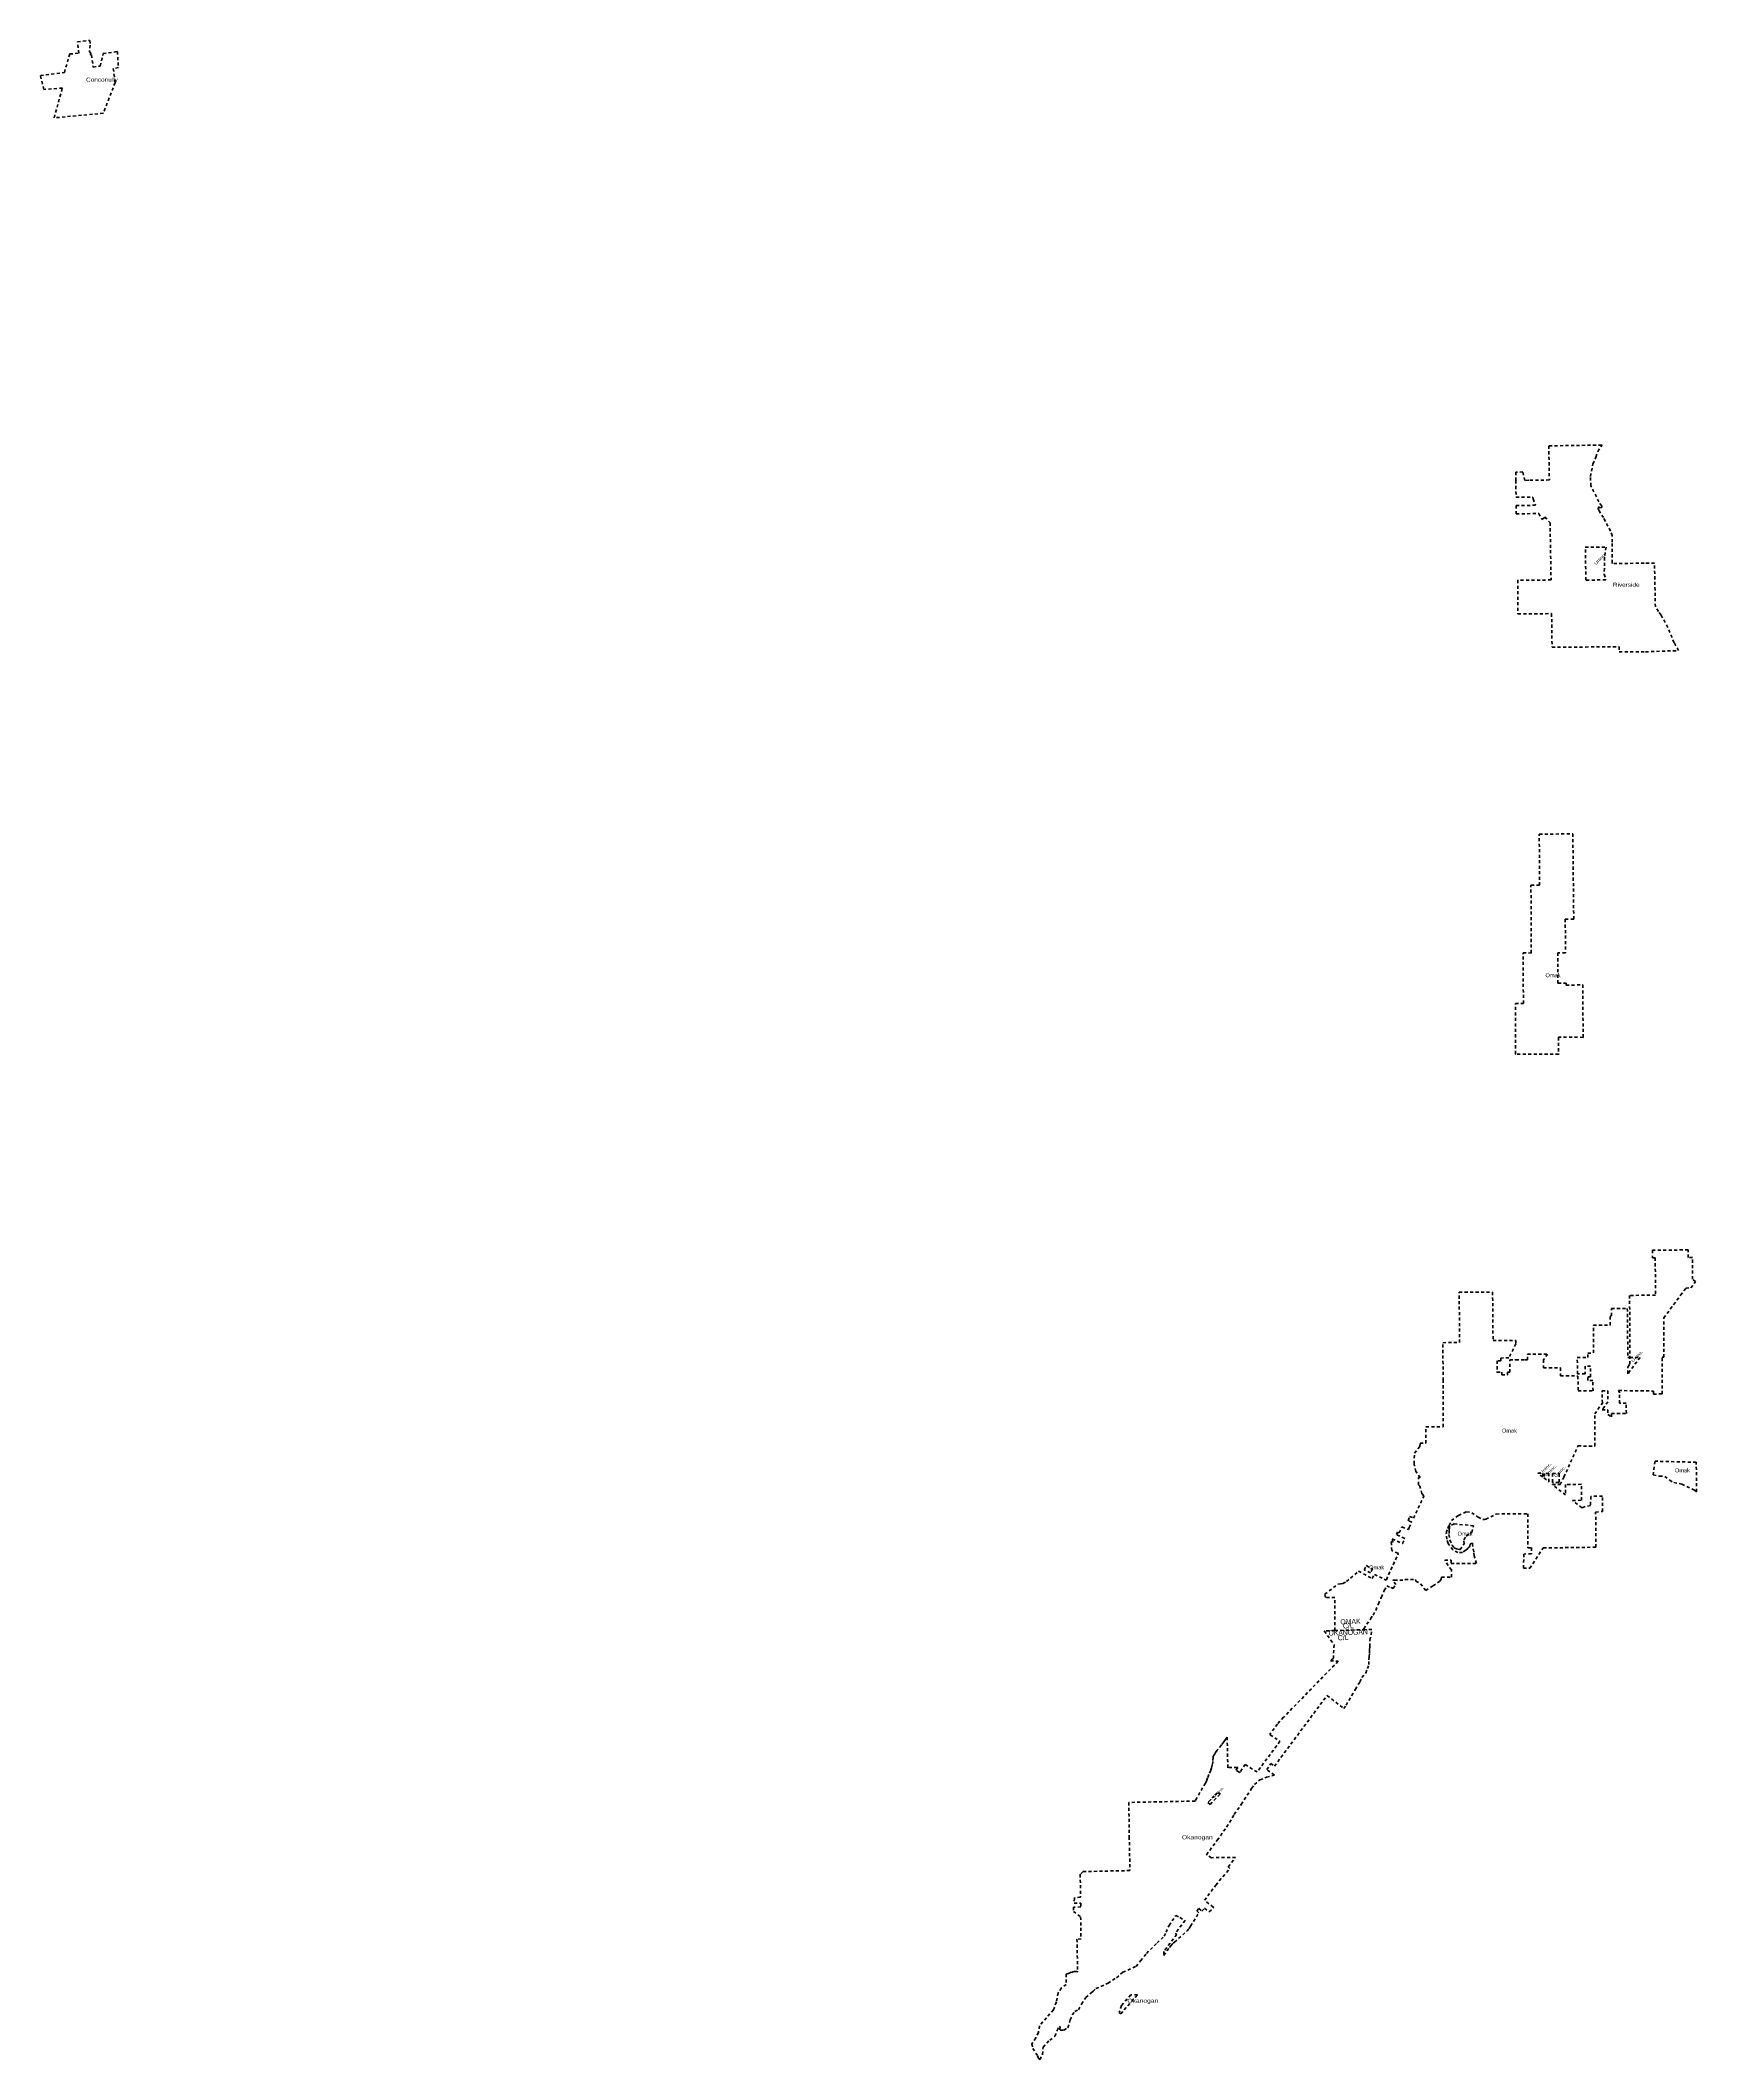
# Model space of a CAD drawing. Header units: feet. Extents: x -903180 to 1023491, y -707744 to 564635.
# Drawn here: x 303694 to 368895, y 313616 to 393098 of the extents above; entities that cross this region are included whole.
import ezdxf

# ---------------------------------------------------------------- set-up
doc = ezdxf.new("R2010")
doc.units = ezdxf.units.FT
doc.header["$LTSCALE"] = 80
doc.linetypes.add('SHORT_DASHED', pattern=[2.7, 1.5, -1.2])
doc.layers.add('13', color=7, linetype='SHORT_DASHED', lineweight=40)
doc.layers.add('15', color=7, linetype='Continuous')
doc.layers.add('36', color=7, linetype='Continuous')

msp = doc.modelspace()

# ---------------------------------------------------------------- linework, layer by layer
at = {"layer": '13'}
for p, q in [((365495.29, 342527.12), (365494.46, 342886.43)), ((363734.62, 335842.33), (363216.37, 336251.12)), ((354652.31, 330505.71), (355761.58, 330538.87)), ((355984.62, 329166.92), (355987.24, 329346.91)), ((342724.86, 314236.44), (342764.11, 314057.66))]:
    msp.add_line(p, q, dxfattribs=at)
for points in [[(305157.78, 393038.71), (305637.06, 393098.03), (305658.33, 392909.51), (305631.06, 392663.58), (305679.49, 392585.07), (305672.63, 392520.29), (305709.44, 392525.43), (305772.11, 392045.23), (306048.53, 392088.23), (306164.13, 392581.03), (306726.38, 392658.46), (306763.75, 392034.85), (306565.11, 391992.97), (306633.42, 391438.34), (306173.25, 390229.43), (304232.88, 390048.5), (304561.37, 391220.26), (303826.23, 391167.63), (303694.44, 391718.22), (304643.31, 391831.56), (304847.48, 392563.05), (305211.49, 392594.76)], [(364535.56, 371855.59), (364513.81, 373151.13), (365330.49, 373155.65), (365267.68, 372750.52), (365260.11, 372082.8), (365318.3, 371859.43)], [(361764.15, 353186.94), (361764.12, 353206.62), (361761.16, 355188.17), (362076.79, 355191.97), (362061.65, 357175.98), (362387.25, 357175.19), (362373.57, 359846), (362707.3, 359843.37), (362702.1, 361846.59), (364022.12, 361870.13), (364057.29, 358509.52), (363724.63, 358508.23), (363731.07, 357184.05), (363425.82, 357182.43), (363437.76, 355985.15), (363755.87, 355987.74), (363756.55, 355911.75), (364411.55, 355918.19), (364427.19, 353855.76), (363457.58, 353856.01), (363464.48, 353198.47), (361784.15, 353187.08)], [(366263.63, 341255.14), (366668.44, 341256.77), (366191.3, 340616.59), (366187.1, 340877.59), (366264.23, 340986.27)], [(368895.01, 335968.07), (368880.25, 337131.42), (367256.85, 337169.66), (367187.62, 336634.38), (367428.03, 336588.79), (367643.34, 336570.88), (367835.23, 336425.92), (367995.35, 336332.08), (368312.12, 336265.05), (368810.73, 336025.15)], [(362642.41, 336699.62), (362838.38, 336693.17), (362834.51, 336555.22)], [(363074.97, 336362.66), (363074.31, 336686.72), (362888.66, 336691.88), (362886.08, 336512.67)], [(363223.87, 336327.05), (363223.72, 336347.02), (363221.28, 336681.57), (363483, 336681.57), (363477.84, 336329.6), (363241.28, 336327.22)], [(359589.3, 333692.86), (359741.02, 333919.64), (359735.65, 334073.31), (359821.28, 334227), (360042.82, 334361.48), (360113.77, 334632.21), (359349.91, 334700.06), (359173.06, 334615.84), (359168.92, 334560.42), (359155.26, 334444.77), (359146.7, 334280.67), (359183.63, 334071.05), (359272.92, 333870.69), (359345.96, 333767.11), (359445.93, 333726.85), (359576.17, 333689.31)], [(355803.03, 332900.8), (355890.23, 333059.6), (356136.49, 332938.29), (356055.54, 332771.94)], [(349740.92, 323663.61), (350151.9, 324074.73), (350020.5, 324117.18), (349907.58, 323999.35), (349778.58, 323865.2), (349761.35, 323843.99), (349655.57, 323737.17)], [(346221.94, 315413.22), (346882.63, 316175.57), (346622.82, 316169.44), (346253.44, 315744.34), (346157.14, 315465.45)]]:
    msp.add_lwpolyline(points, close=True, dxfattribs=at)
for points in [[(366884.81, 369031.9), (368181.02, 369078.47), (368010.51, 369389.95), (367762.46, 369990.81), (367498, 370476.95), (367390, 370620.95), (367272.06, 370802.59), (367237.15, 372519.97), (366831.66, 372516.59), (365563.69, 372508.35), (365563.94, 372532.65), (365571.18, 373348.05), (365575.18, 373605.04), (365507.68, 373786.05), (365224.7, 374311.62), (365052.9, 374575.96), (365000.18, 374716.74), (365026.2, 374731.31), (365087.21, 374703.95), (365163.74, 374717.29), (365158.89, 374767.79), (365043.17, 374933.88), (364736.41, 375558.21), (364712.33, 375930.07), (364809.53, 376421.17), (364932.38, 376696.22), (365003.61, 376915.83), (365161.86, 377150.12), (365175.41, 377170.19), (365150.53, 377169.82), (363077.01, 377138.34), (363097.64, 375794.69), (362285.13, 375780.98), (362134.26, 375779.63), (362054.01, 376108.81), (361772.68, 376106.16), (361776.64, 375773.97), (361788.17, 375114.07), (362446.49, 375121.1), (362464.52, 375046.18), (362555.49, 374800.48), (361789.65, 374786.41), (361794.41, 374456.44), (362685.33, 374476.82), (362813.08, 374241.16), (362923.89, 374342.12), (363124.4, 374108.06), (363165.84, 371859.28), (361851.71, 371847.92), (361857.5, 370527.93), (363185.56, 370532.92)], [(363185.56, 370532.92), (363204.99, 369211.09), (364522.87, 369220.19), (365843.39, 369228.11), (365849.88, 369025.82), (366884.81, 369031.9)], [(363216.37, 336251.12), (363521.64, 336254.15), (363648.96, 336505.31), (363659.14, 336525.4), (363668.19, 336545.31), (364224.74, 337770.02), (364888.78, 337768.58), (364882.72, 339035.94), (365183.72, 339462.13), (365176.56, 339945.76), (365396.58, 339946.65), (365403, 339512.58), (365175.7, 339190.76), (365402.77, 339191.67), (365404.73, 339010.8), (365545.8, 338911.85), (365544.28, 339052.24), (366129.29, 339054.6), (366124.97, 339454.59), (365859.96, 339453.52), (365855.57, 339860.46), (365855.35, 339880.82), (365840.34, 339900.46), (365837.08, 339905.89), (365832.15, 339916.5), (365828.35, 339927.56), (365825.72, 339938.97), (365824.31, 339950.58), (365828.21, 339951.43), (367196.27, 339932.84), (367197.14, 339814.75), (367544.66, 339818.66), (367542.07, 341260.3), (367601.24, 341260.54), (367601.24, 342811.34), (368264.81, 343703.23), (368474.69, 343988.71), (368672.11, 343993.16), (368855.77, 344238.68), (368734.46, 344337.25), (368729.63, 345189.5), (368564.64, 345188.08), (368562.94, 345488.07), (367162.98, 345476.11), (367164.68, 345176.12), (367268.07, 345177.08), (367273.47, 343711.79), (366258.2, 343695.15), (366263.63, 341255.14)], [(354652.31, 330505.71), (354658.47, 331811.78), (354285.82, 331810.87), (354257.33, 331933.75), (354773.06, 332329.99), (354876.2, 332349.77), (354970.83, 332360.03), (355111.28, 332431.76), (355590.45, 332847.13), (356116.52, 332555.39), (356211.01, 332711.71), (356651.64, 332497.91), (356672.5, 332487.79), (356681.84, 332508.21), (357144.52, 333518.78), (357153.27, 333537.88), (357133.68, 333546.69), (356890.31, 333656.17), (356869.41, 334013.06), (356936.09, 333977.89), (356913.61, 334119.28), (357318.09, 333928.33), (357402.16, 334131.08), (357077.32, 334280.53), (357118.31, 334376.82), (357184.05, 334349.51), (357294.04, 334584.46), (357547.06, 334480.5), (357579.86, 334559.63), (357678.9, 334774.66), (357543.85, 334829.84), (357595.18, 334995.51), (357754.16, 334928.92), (358124.73, 335723.78), (358162.22, 335808), (358080.22, 335893.82), (357994.92, 336189.37), (357943.2, 336242.84), (357941.03, 336528.12), (358009.27, 336525.84), (357846.9, 336764.79), (357771.48, 337070.68), (357791.24, 337489.71), (357994.3, 337755.25), (358009.92, 337877.6), (358239.65, 337879.56), (358237.05, 338521.26), (358920.76, 338527.12), (358913.88, 340349.26), (358907.56, 341837.11), (359565.55, 341840.2), (359547.51, 343820.13), (360863.5, 343826.31), (360880.92, 341921.6), (361775.66, 341923.67), (361777.95, 341788.46), (361502.32, 341239.02), (361189.93, 341231.21), (361185.76, 341123.59), (361044.15, 341121.87), (361035.72, 340677.06), (361221.81, 340674.77), (361222.21, 340577.2), (361444.77, 340576.04), (361445.69, 340673.47), (361542.01, 340673.47), (361545.01, 341155.93), (361732.87, 341158.68), (361752.87, 341158.97), (361772.87, 341158.94), (362138.68, 341158.38), (362232.5, 341159.17), (362231.24, 341380.79), (363028.51, 341384.72), (362864.23, 341158.94), (362867.55, 340845.65), (363532.49, 340844.31), (363535.09, 340530.62), (364224.11, 340523.97), (364229.3, 339938.91), (364815.93, 339942.62), (364809.9, 340349.29), (364609.89, 340348.48), (364607.82, 340488.47), (364722.57, 340488.94), (364713.27, 340908.9), (364501.6, 340908.05), (364506.05, 340608.07), (364206.03, 340606.86), (364196.55, 341246.82), (364616.56, 341248.51), (364613.89, 341428.51), (364838.76, 341431.16), (364835.28, 342524.34), (365495.29, 342527.12)], [(365494.46, 342886.43), (365544.45, 342897.63), (365544.12, 343179.78), (366166.48, 343182.4), (366187.74, 341254.84), (366263.63, 341255.14)], [(355761.58, 330538.87), (355787.96, 330579.32), (356062.23, 330967.11), (356155.89, 331113.54), (356260.43, 331299.51), (356366.96, 331554.16), (356468.54, 331775.39), (356488.45, 331818.12), (356577.15, 332039.02), (356600.9, 332087.87), (356704.94, 332270.19), (356858.83, 332177.45), (356878.82, 332203.78), (356944.03, 332165.19), (357058.09, 332313.45), (356946.51, 332473.84), (356940.09, 332493.75), (356993.57, 332493.75), (357416.34, 332487.88), (357415.97, 332516.78), (357824.23, 332512.76), (357839.74, 332450.37), (358030.06, 332347.39), (358231.88, 332078.17), (358519.28, 332263.39), (358744.13, 332424.2), (358766.59, 332440.26), (358784.13, 332456.13), (358795.24, 332467.29), (358810.48, 332486.19), (358823.66, 332506.58), (358834.64, 332528.24), (358843.29, 332550.93), (358849.53, 332574.39), (358855.38, 332611.91), (359242.12, 332607.78), (359240.65, 332890.9), (358978.66, 333274.52), (359227.03, 333272.24), (359225.95, 333149.25), (360224.03, 333149.7), (360142.33, 333444.73), (360127.24, 333600.11), (360071.72, 333863.85), (360075.44, 333950.52), (360007.61, 333935.74), (359978.04, 333900.68), (359961.52, 333823.41), (359935.95, 333790.46), (359900.14, 333763.35), (359886.74, 333728.65), (359809.19, 333668.23), (359675.57, 333582.26), (359499.8, 333574.27), (359303.25, 333685.21), (359113.85, 333931.88), (359059.58, 334102.67), (359039.97, 334353.15), (359096.86, 334526.43), (359129.51, 334606.08), (359146.2, 334612.58), (359157.05, 334641.1), (359247.96, 334831.33), (359516.51, 335035.66), (359830.77, 335184.36), (360041.99, 335142.56), (360294.57, 334966.11), (360472.4, 334879.03), (360540.91, 334871.74), (360595.17, 334889.18), (361008.18, 335092.98), (362255.25, 335097.96), (362254.6, 333764.43), (362399.08, 333768.33), (362392.57, 333524.93), (362095.8, 333517.12), (362077.48, 332956.22), (362324.62, 332954.98), (362838.29, 333740.97), (362851.92, 333761.82), (362871.36, 333761.61), (363078.47, 333759.37), (364932.95, 333785.21), (364919.22, 335162.93), (365189.54, 335193.28), (365189.13, 335798.24), (364725.75, 335785.22), (364721.26, 335431.68), (364481.83, 335375.71), (364378.2, 335334.7), (364010.86, 335624.44), (364364.98, 335634.13), (364357.38, 336261.27), (363736.68, 336255.44), (363734.62, 335842.33)], [(354652.31, 330505.71), (354238.29, 330493.34), (354620, 329949.01), (354597.87, 329419.71), (354481.41, 329312.08), (354788.57, 329299.68), (352673.95, 327132.47), (352654.31, 327112.34), (352636.27, 327092.47), (352395.01, 326826.72), (352103.69, 326439.63), (352088.64, 326419.63), (352108.65, 326406.23), (352493.9, 326148.15), (351592.98, 324937.82), (351127.43, 325236.88), (350930.67, 324940), (350916.54, 324918.67), (350890.67, 324932.9), (350755.12, 325007.48), (350823.03, 325093.73), (350838.85, 325113.82), (350813.06, 325113.41), (350440.75, 325107.55), (350415.39, 326291.44), (350414.95, 326311.87), (350403.29, 326291.44), (350393, 326273.4), (350340.52, 326199.72), (350281.51, 326119.22), (350187.72, 326000.62), (350022.06, 325790.4), (349958.59, 325706.63), (349926.86, 325658.4), (349911.57, 325631.99), (349879.77, 325578.98), (349867.14, 325554.01), (349860.53, 325526.02), (349859.03, 325522.18), (349858.39, 325511.79), (349853.04, 325356.81), (349846.98, 325306.83), (349823.69, 325212.06), (349794.05, 325100.26), (349764.79, 325008.44), (349695.72, 324834.15), (349644.66, 324705.45), (349609.32, 324615.14), (349583.65, 324553.52), (349555.45, 324499.07), (349161.31, 323817.28), (349151.48, 323794.22), (346543.95, 323740.65), (346559.63, 322390.57), (346585.85, 321057.26), (344741.41, 321017.68), (344630.68, 320911.1), (344640.41, 320009.74), (344420.56, 319987.92), (344400.47, 319985.93), (344398.52, 319966.83), (344385.51, 319769.91), (344648.38, 319773.73), (344649.66, 319623.73), (344367.24, 319619.62), (344365.22, 319448.99), (344645.03, 319235.6), (344662.05, 318366.76), (344500.69, 318358.7), (344527.26, 317092.27), (344527.69, 317071.88), (344506.05, 317077), (344491.3, 317080.48), (344455.88, 317085.02), (344420.17, 317085.83), (344384.58, 317082.9), (344351.24, 317076.6), (344332.51, 317071.62), (344311.24, 317063.85), (344252.19, 317042.28), (344192.12, 317018.92), (344171.39, 317010.86), (344152.12, 317005.44), (344078.92, 316984.87), (344077.86, 316984.63), (344074.15, 316577.61), (343897.21, 316438.23), (343757.08, 316250.35), (343690.38, 315888.7), (343575.89, 315576.23), (343298, 315261.17), (343030.14, 314948.42), (342982.77, 314690.4), (342875.75, 314473.13), (342724.86, 314236.44)], [(355987.24, 329346.91), (356002.92, 329476.62), (356022.11, 329634.69), (356017.69, 329759.95), (356035.78, 329869.49), (356032.81, 330130.24), (356081.34, 330337.42), (356110.52, 330549.3), (355761.58, 330538.87)], [(342764.11, 314057.66), (342953.97, 313759.83), (343005.6, 313644.06), (343046.22, 313616.31), (343140.24, 313811.57), (343172.49, 314105.55), (343427.23, 314381.55), (343634.91, 314534.95), (343723.51, 314761.8), (343801.9, 314919.64), (343838.47, 314910.57), (343821.26, 314802.96), (343856.33, 314775.65), (343983.49, 314775.19), (344138.22, 314872.52), (344236.8, 315176.46), (344317.94, 315380.87), (344413.29, 315508.87), (344556.6, 315581.63), (344681.83, 315797.38), (344854.28, 316056.91), (345003.31, 316201.89), (345041.02, 316236.34), (345043.31, 316238.28), (345132.71, 316313.94), (345248.13, 316411.62), (345726.72, 316621.16), (346051.71, 316838.5), (346308.13, 317053.91), (346826.44, 317286.8), (347006.06, 317506.11), (347236.22, 317795.57), (347656.63, 318211.65), (347930.03, 318469.99), (348008.31, 318631.87), (348126.15, 318895.92), (348390.71, 319292.24), (348557.22, 319213.68), (348756.63, 319091.3), (348370.97, 318586.35), (348431.82, 318541.21), (347920.21, 317869.32), (347919.22, 317717.09), (348142.6, 318028.51), (348191.83, 318096.47), (348247.89, 318158.92), (348301.59, 318207.4), (348321.69, 318224.11), (348341.59, 318241.96), (348813, 318664.71), (348833.01, 318682.65), (348852.73, 318702.64), (348882.74, 318733.05), (348926.94, 318788.39), (348950.77, 318825.45), (348962.92, 318844.35), (348975.9, 318865.45), (349301.44, 319394.95), (349221.44, 319470.78), (349295.93, 319563.6), (349411.6, 319457.31), (349523.85, 319575.34), (349709.84, 319429.33), (349864.54, 319582.42), (349884.53, 319602.2), (349864.54, 319618.19), (349522.14, 319891.86), (349966.24, 320481.77), (350523.81, 321144.67), (350459.03, 321203.52), (350744.57, 321578.51), (349795.82, 321564.87), (349599.96, 321679.76), (350023.51, 322250.01), (350390.66, 322767.68), (350693.78, 323265.35), (350963.45, 323659), (351328.87, 324222.96), (351376.08, 324289.8), (351486.19, 324443.62), (351700.7, 324627.82), (351967.21, 324732.18), (352274.16, 324815.97), (351973.46, 325030.45), (352133.63, 325271.28), (352274.83, 325167.8), (354347.02, 327950.69), (355003.97, 327433.8), (355096.64, 327568.25), (355460.21, 328192.12), (355640.23, 328490.87), (355721.89, 328654.24), (355873.8, 328839.22), (355939.25, 329006.3), (355984.62, 329166.92)]]:
    msp.add_lwpolyline(points, dxfattribs=at)

# ---------------------------------------------------------------- texts
at = {"layer": '15'}
for s, width, p in [('OMAK ', 0.85, (354871.71, 330750.2)), ('C/L', 0.95, (354972.86, 330585.05)), ('OKANOGAN', 0.8, (354408.2, 330307.38)), ('C/L', 0.95, (354769.91, 330121.32))]:
    msp.add_text(s, height=200, rotation=1.712, dxfattribs=dict(at, width=width)).set_placement(p)
at = {"layer": '36'}
for s, width, p in [('Conconully', 1.2, (305492.87, 391473.99)), ('Riverside', 1.2, (365598.3, 371591.52)), ('Omak', 1.05, (362946.02, 356220.8)), ('Omak', 1.05, (361231.67, 338295.71)), ('Omak', 1.05, (368041.49, 336732.8)), ('Omak', 1.05, (359482.7, 334239.59)), ('Omak', 1.05, (356006.54, 332910.85)), ('Okanogan', 1.25, (348631.09, 322289.18)), ('Okanogan', 1.25, (346487.07, 315856.13))]:
    msp.add_text(s, height=157.5, dxfattribs=dict(at, width=width)).set_placement(p)
at = {"layer": '36', "width": 1.35}
for p in [(364927.7, 372440.03), (366391.29, 341059.26), (362783.88, 336649.19), (362982.29, 336559.01), (363352.05, 336513.92), (349902.62, 323896.93)]:
    msp.add_text('Uninc.', height=113, rotation=45, dxfattribs=at).set_placement(p)

doc.saveas('drawing.dxf')
